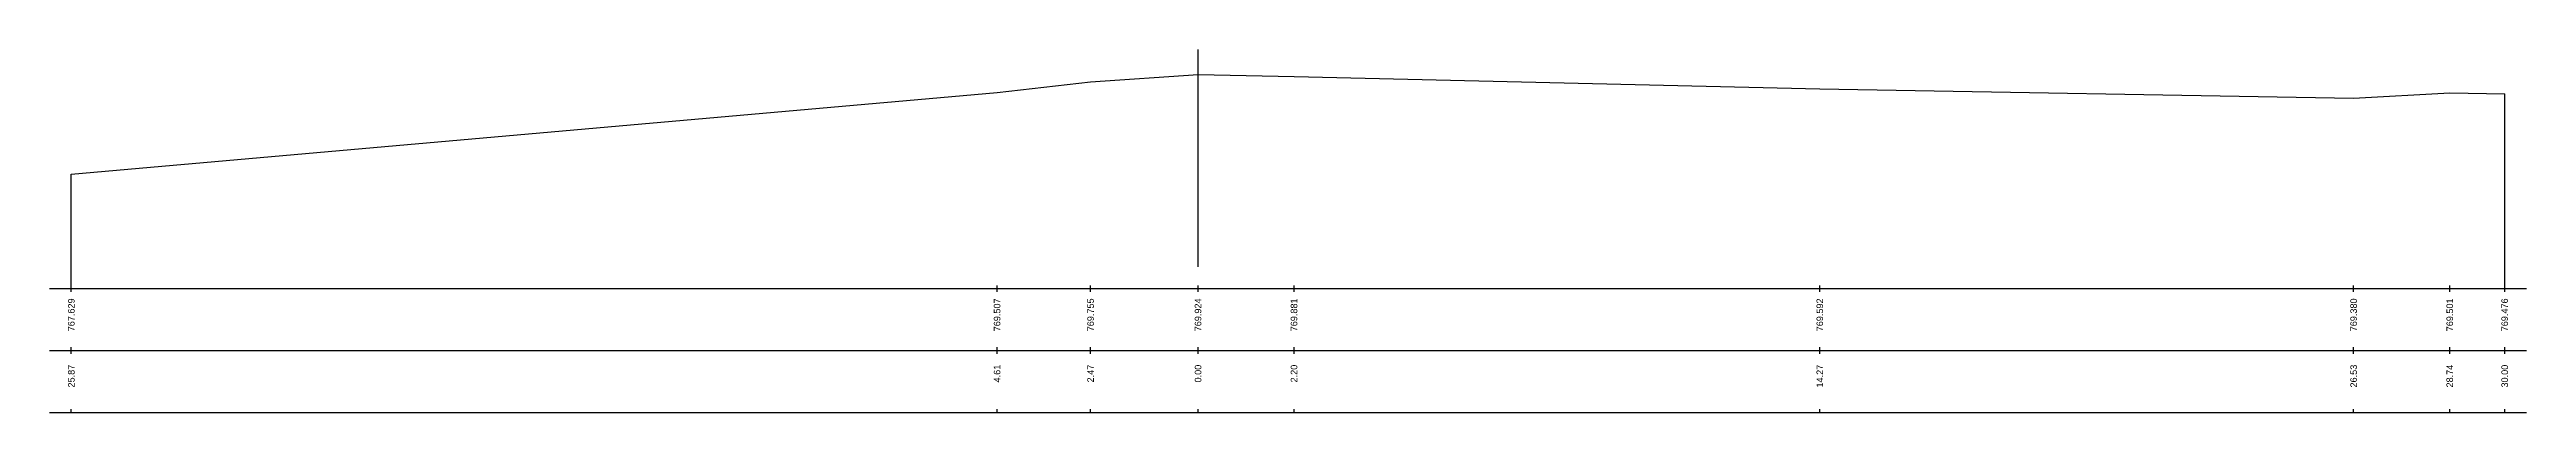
# Model space of a CAD drawing. Header units: millimetres. Extents: x 505 to 14020, y 627 to 6964.
# Drawn here: x 10225 to 10794, y 5731 to 5814 of the extents above; entities that cross this region are included whole.
import ezdxf
from ezdxf.enums import TextEntityAlignment as Align

# ---------------------------------------------------------------- set-up
doc = ezdxf.new("R2010")
doc.units = ezdxf.units.MM
for name, color, linetype in [('CL', 4, 'Continuous'), ('CS_Drawing', 7, 'Continuous'), ('GL', 3, 'Continuous')]:
    doc.layers.add(name, color=color, linetype=linetype)
doc.styles.get("Standard").update_dxf_attribs({"font": 'arial.ttf'})

msp = doc.modelspace()

# ---------------------------------------------------------------- texts
at = {"layer": 'CS_Drawing'}
for s, p in [('767.629', (10230.211, 5757.171)), ('769.507', (10442.764, 5757.171)), ('769.755', (10464.239, 5757.171)), ('769.924', (10488.906, 5757.171)), ('769.881', (10510.939, 5757.171)), ('769.592', (10631.657, 5757.171)), ('769.380', (10754.226, 5757.171)), ('769.501', (10776.297, 5757.171)), ('769.476', (10788.911, 5757.171)), ('25.87', (10230.211, 5741.921)), ('4.61', (10442.764, 5741.921)), ('2.47', (10464.239, 5741.921)), ('0.00', (10488.906, 5741.921)), ('2.20', (10510.939, 5741.921)), ('14.27', (10631.657, 5741.921)), ('26.53', (10754.226, 5741.921)), ('28.74', (10776.297, 5741.921)), ('30.00', (10788.911, 5741.921))]:
    msp.add_text(s, height=1.5, rotation=90, dxfattribs=at).set_placement(p, align=Align.MIDDLE_RIGHT)

# ---------------------------------------------------------------- linework, layer by layer
at = {"layer": 'CL', "ltscale": 10}
msp.add_line((10488.911, 5764.421), (10488.911, 5814.421), dxfattribs=at)
at = {"layer": 'CS_Drawing'}
for p, q in [((10788.911, 5759.421), (10788.911, 5804.181)), ((10230.211, 5759.421), (10230.211, 5785.711)), ((10225.211, 5759.421), (10793.911, 5759.421)), ((10230.211, 5758.671), (10230.211, 5760.171)), ((10442.764, 5758.671), (10442.764, 5760.171)), ((10464.239, 5758.671), (10464.239, 5760.171)), ((10488.906, 5758.671), (10488.906, 5760.171)), ((10510.939, 5758.671), (10510.939, 5760.171)), ((10631.657, 5758.671), (10631.657, 5760.171)), ((10754.226, 5758.671), (10754.226, 5760.171)), ((10776.297, 5758.671), (10776.297, 5760.171)), ((10788.911, 5758.671), (10788.911, 5760.171)), ((10225.211, 5745.171), (10793.911, 5745.171)), ((10225.211, 5745.171), (10793.911, 5745.171)), ((10230.211, 5744.421), (10230.211, 5745.921)), ((10442.764, 5744.421), (10442.764, 5745.921)), ((10464.239, 5744.421), (10464.239, 5745.921)), ((10488.906, 5744.421), (10488.906, 5745.921)), ((10510.939, 5744.421), (10510.939, 5745.921)), ((10631.657, 5744.421), (10631.657, 5745.921)), ((10754.226, 5744.421), (10754.226, 5745.921)), ((10776.297, 5744.421), (10776.297, 5745.921)), ((10788.911, 5744.421), (10788.911, 5745.921)), ((10225.211, 5730.921), (10793.911, 5730.921)), ((10230.211, 5730.921), (10230.211, 5731.671)), ((10442.764, 5730.921), (10442.764, 5731.671)), ((10464.239, 5730.921), (10464.239, 5731.671)), ((10488.906, 5730.921), (10488.906, 5731.671)), ((10510.939, 5730.921), (10510.939, 5731.671)), ((10631.657, 5730.921), (10631.657, 5731.671)), ((10754.226, 5730.921), (10754.226, 5731.671)), ((10776.297, 5730.921), (10776.297, 5731.671)), ((10788.911, 5730.921), (10788.911, 5731.671))]:
    msp.add_line(p, q, dxfattribs=at)
at = {"layer": 'GL'}
msp.add_lwpolyline([(10230.211, 5785.711), (10442.764, 5804.491), (10464.239, 5806.971), (10488.906, 5808.661), (10510.939, 5808.231), (10631.657, 5805.341), (10754.226, 5803.221), (10776.297, 5804.431), (10788.911, 5804.181)], dxfattribs=at)

msp.set_redraw_order([(e.dxf.handle, doc.entitydb.next_handle()) for e in msp.query("TEXT MTEXT ATTDEF DIMENSION ARC_DIMENSION")])  # texts and dimensions are drawn at this point

doc.saveas('drawing.dxf')
